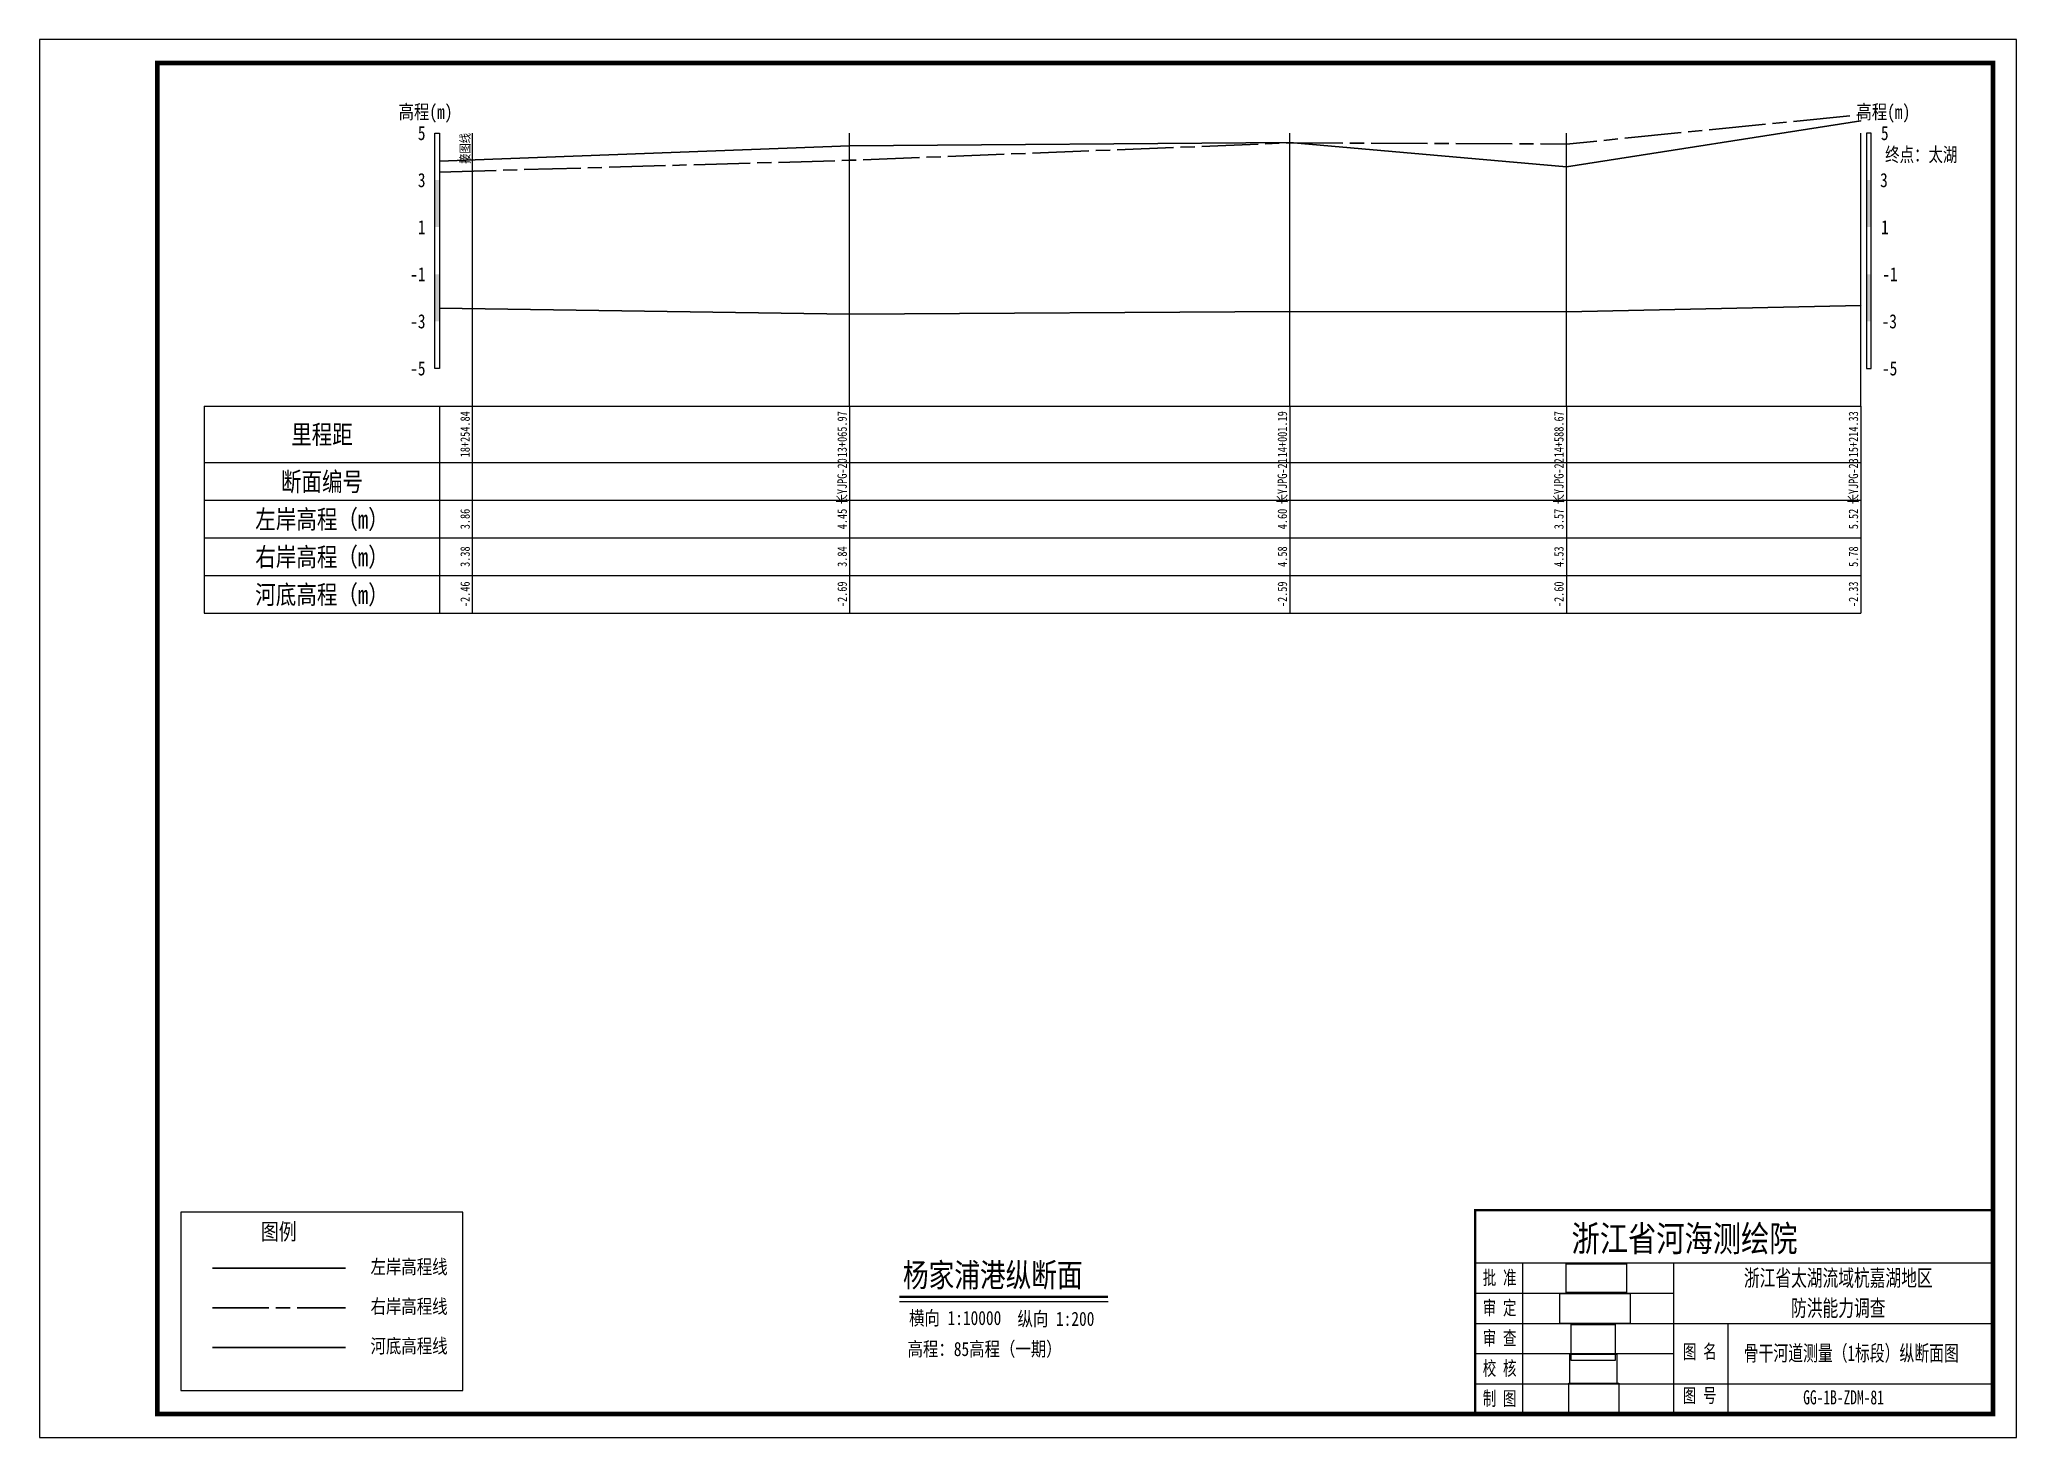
# Model space of a CAD drawing. Extents: x 531918 to 534167, y 3423336 to 3423970.
# Drawn here: x 533593.3 to 534013.3, y 3423336 to 3423633 of the extents above; entities that cross this region are included whole.
import ezdxf
from ezdxf.enums import TextEntityAlignment as Align

# ---------------------------------------------------------------- set-up
doc = ezdxf.new("R2010")
doc.units = 0
doc.header["$LTSCALE"] = 0.5
doc.linetypes.add('ACAD_ISO08W100', pattern=[36, 24, -3, 6, -3])
doc.layers.get('0').update_dxf_attribs({"linetype": 'CONTINUOUS'})
for name, color, linetype, lineweight in [('00右岸断面线', 5, 'ACAD_ISO08W100', 30), ('00左岸断面线', 6, 'CONTINUOUS', 30), ('00河底高程', 2, 'CONTINUOUS', 30), ('xxxx', 6, 'CONTINUOUS', 30)]:
    doc.layers.add(name, color=color, linetype=linetype, lineweight=lineweight)
for name, color, linetype in [('tab', 9, 'CONTINUOUS'), ('TEXT', 7, 'CONTINUOUS'), ('zdm1', 2, 'CONTINUOUS'), ('zh', 9, 'CONTINUOUS'), ('图框', 7, 'CONTINUOUS'), ('标注', 7, 'CONTINUOUS'), ('高程标尺', 3, 'CONTINUOUS')]:
    doc.layers.add(name, color=color, linetype=linetype)
doc.styles.add('HZ', font='fangsong_GB2312.ttf', dxfattribs={"width": 0.8})
doc.styles.add('tk2', font='fangsong_GB2312.ttf', dxfattribs={"width": 0.8})
doc.styles.add('黑体2', font='simhei.ttf', dxfattribs={"width": 0.75, "height": 3})
picture_1 = doc.add_image_def('image1.tif', size_in_pixel=(413, 175))
picture_2 = doc.add_image_def('image2.tif', size_in_pixel=(364, 223))
picture_3 = doc.add_image_def('image3.tif', size_in_pixel=(379, 181))
picture_4 = doc.add_image_def('image4.tif', size_in_pixel=(244, 153))
picture_5 = doc.add_image_def('image5.tif', size_in_pixel=(332, 273))

msp = doc.modelspace()

# ---------------------------------------------------------------- texts
at = {"layer": 'tab', "color": 3, "style": 'HZ', "width": 0.8}
for s, p in [('里程距', (533653.31, 3423549.12)), ('断面编号', (533653.31, 3423539.12)), ('左岸高程（m）', (533653.31, 3423531.12)), ('右岸高程（m）', (533653.31, 3423523.12)), ('河底高程（m）', (533653.31, 3423515.12))]:
    msp.add_text(s, height=3.999, dxfattribs=at).set_placement(p, align=Align.MIDDLE)
for s, p in [('18+254.84', (533685.31, 3423549.12)), ('13+065.97', (533765.42, 3423549.12)), ('14+001.19', (533858.94, 3423549.12)), ('14+588.67', (533917.69, 3423549.12)), ('15+214.33', (533980.26, 3423549.12)), ('长YJPG-20', (533765.42, 3423539.12)), ('长YJPG-21', (533858.94, 3423539.12)), ('长YJPG-22', (533917.69, 3423539.12)), ('长YJPG-23', (533980.26, 3423539.12)), ('3.86', (533685.31, 3423531.12)), ('4.45', (533765.42, 3423531.12)), ('4.60', (533858.94, 3423531.12)), ('3.57', (533917.69, 3423531.12)), ('5.52', (533980.26, 3423531.12)), ('3.38', (533685.31, 3423523.12)), ('3.84', (533765.42, 3423523.12)), ('4.58', (533858.94, 3423523.12)), ('4.53', (533917.69, 3423523.12)), ('5.78', (533980.26, 3423523.12)), ('-2.46', (533685.31, 3423515.12)), ('-2.69', (533765.42, 3423515.12)), ('-2.59', (533858.94, 3423515.12)), ('-2.60', (533917.69, 3423515.12)), ('-2.33', (533980.26, 3423515.12))]:
    msp.add_text(s, height=2, rotation=90, dxfattribs=at).set_placement(p, align=Align.BOTTOM_CENTER)
at = {"layer": 'zh', "color": 3, "style": 'HZ', "width": 0.8}
msp.add_text('接图线', height=2, rotation=90, dxfattribs=at).set_placement((533685.31, 3423613.12), align=Align.BOTTOM_RIGHT)
at = {"layer": '图框', "color": 0, "style": 'HZ', "width": 0.8}
msp.add_text('杨家浦港纵断面', height=5, dxfattribs=at).set_placement((533795.83, 3423370.58), align=Align.MIDDLE)
for s, p in [('横向 1:10000', (533778.03, 3423359.87)), ('纵向 1:200', (533801.07, 3423359.69)), ('高程：85高程（一期）', (533777.72, 3423353.28))]:
    msp.add_text(s, height=3, dxfattribs=at).set_placement(p)
at = {"layer": '标注', "linetype": 'Continuous', "style": '黑体2', "width": 0.75}
msp.add_text('终点：太湖 ', height=3, dxfattribs=at).set_placement((533993.85, 3423608.59), align=Align.MIDDLE)
at = {"layer": '高程标尺', "style": 'HZ', "width": 0.8}
for p in [(533675.31, 3423616.12), (533985.02, 3423616.12)]:
    msp.add_text('高程(m)', height=3, dxfattribs=at).set_placement(p, align=Align.CENTER)
for s, p in [('5', (533675.31, 3423613.12)), ('5', (533986.14, 3423613.12)), ('3', (533675.31, 3423603.12)), ('3', (533985.97, 3423603.12)), ('1', (533675.31, 3423593.12)), ('1', (533986.18, 3423593.12)), ('-1', (533675.31, 3423583.12)), ('-1', (533988.07, 3423583.12)), ('-3', (533675.31, 3423573.12)), ('-3', (533987.91, 3423573.12)), ('-5', (533675.31, 3423563.12)), ('-5', (533987.99, 3423563.12))]:
    msp.add_text(s, height=3, dxfattribs=at).set_placement(p, align=Align.MIDDLE_RIGHT)

# ---------------------------------------------------------------- blocks, each defined once
blk = doc.blocks.new('A$C0B9647FD')
at = {"lineweight": 100, "const_width": 0.5}
blk.add_lwpolyline([(0, 43.28), (-110, 43.28), (-110, 0), (0, 0), (0, 43.28)], dxfattribs=at)
at = {"layer": 'TEXT', "color": 0}
for p, q in [((-110, 32.08, 0), (0, 32.08, 0)), ((-99.92, 32.08, 0), (-99.92, 6.42, 0)), ((-67.83, 32.08, 0), (-67.83, 6.42, 0)), ((-110, 25.67, 0), (-67.83, 25.67, 0)), ((-110, 19.25, 0), (-67.83, 19.25, 0)), ((-67.83, 19.25, 0), (0, 19.25, 0)), ((-56.35, 19.25, 0), (-56.35, 0, 0)), ((-110, 12.83, 0), (-67.83, 12.83, 0)), ((-110, 6.42, 0), (0, 6.42, 0)), ((-99.92, 6.42, 0), (-99.92, 0, 0)), ((-67.83, 6.42, 0), (-67.83, 0, 0))]:
    blk.add_line(p, q, dxfattribs=at)
at = {"layer": 'TEXT', "color": 7, "ltscale": 8, "style": 'tk2'}
for tag, p, height, width in [('浙江省水利水电技术咨询中心', (-89.53, 34.51, 0), 5.5, 0.8), ('批准', (-108.38, 27.45, 0), 3, 0.7), ('审定', (-108.38, 21.04, 0), 3, 0.7), ('审 查', (-108.38, 14.62, 0), 3, 0.7), ('图名', (-65.84, 11.75, 0), 3, 0.7), ('校 核', (-108.38, 8.2, 0), 3, 0.7), ('制 图', (-108.38, 1.79, 0), 3, 0.7), ('图号', (-65.89, 2.42, 0), 3, 0.7)]:
    blk.add_attdef(tag, p, '', height=height, dxfattribs=dict(at, width=width))
at = {"layer": 'TEXT', "color": 0, "style": 'tk2', "width": 0.7}
for tag, height, p in [('浙江省太湖流域杭嘉湖地区', 3.5, (-32.86, 28.9, -206.67)), ('防洪能力调查', 3.5, (-32.86, 22.5, -206.67)), ('骨干河道测量（*标段）水系图', 3.3, (-30.1, 12.93, -206.67)), ('HJH-01', 3, (-31.74, 3.53, -206.67))]:
    blk.add_attdef(tag, text='', height=height, dxfattribs=at).set_placement(p, align=Align.MIDDLE_CENTER)
blk = doc.blocks.new('A$C72737839')
at = {"linetype": 'Continuous'}
blk.add_lwpolyline([(59.94, 0), (59.94, 37.85), (0, 37.85)], dxfattribs=at)
at = {"linetype": 'Continuous', "flags": 128}
for points in [[(0, 37.85), (0, 0)], [(0, 0), (59.94, 0)]]:
    blk.add_lwpolyline(points, dxfattribs=at)
at = {"layer": '00右岸断面线', "color": 5, "lineweight": 30}
blk.add_line((6.73, 17.55), (35.02, 17.55), dxfattribs=at)
at = {"layer": '00河底高程', "color": 2, "lineweight": 30}
blk.add_line((6.73, 9.13), (35.02, 9.13), dxfattribs=at)
at = {"layer": 'xxxx', "color": 6, "lineweight": 30}
blk.add_line((6.73, 25.97), (35.02, 25.97), dxfattribs=at)
at = {"layer": 'tab', "color": 0, "style": 'HZ', "width": 0.8}
blk.add_text('图例', height=3.5, dxfattribs=at).set_placement((20.83, 33.8), align=Align.MIDDLE)
at = {"layer": 'zdm1', "linetype": 'Continuous', "style": 'HZ', "width": 0.8}
for s, p in [('左岸高程线', (48.5, 26.33)), ('右岸高程线', (48.5, 17.91)), ('河底高程线', (48.5, 9.49))]:
    blk.add_text(s, height=3, dxfattribs=at).set_placement(p, align=Align.MIDDLE)

# ---------------------------------------------------------------- linework, layer by layer
at = {"layer": '00右岸断面线', "flags": 128}
msp.add_lwpolyline([(533678.31, 3423604.83), (533765.42, 3423607.32), (533858.94, 3423611.02), (533917.69, 3423610.77), (533980.26, 3423617.02), (533980.26, 3423617.02)], dxfattribs=at)
at = {"layer": '00左岸断面线', "flags": 128}
msp.add_lwpolyline([(533678.31, 3423607.16), (533765.42, 3423610.37), (533858.94, 3423611.12), (533917.69, 3423605.97), (533980.26, 3423615.72), (533980.26, 3423615.72)], dxfattribs=at)
at = {"layer": '00河底高程', "flags": 128}
msp.add_lwpolyline([(533678.31, 3423575.92), (533765.42, 3423574.67), (533858.94, 3423575.17), (533917.69, 3423575.12), (533980.26, 3423576.47), (533980.26, 3423576.47)], dxfattribs=at)
at = {"layer": 'tab'}
for p, q in [((533628.31, 3423555.12), (533980.26, 3423555.12)), ((533628.31, 3423555.12), (533628.31, 3423511.12)), ((533678.31, 3423555.12), (533678.31, 3423511.12)), ((533685.31, 3423511.12), (533685.31, 3423555.12)), ((533765.42, 3423555.12), (533765.42, 3423511.12)), ((533858.94, 3423555.12), (533858.94, 3423511.12)), ((533917.69, 3423555.12), (533917.69, 3423511.12)), ((533980.26, 3423555.12), (533980.26, 3423511.12)), ((533628.31, 3423543.12), (533980.26, 3423543.12)), ((533628.31, 3423535.12), (533980.26, 3423535.12)), ((533628.31, 3423527.12), (533980.26, 3423527.12)), ((533628.31, 3423519.12), (533980.26, 3423519.12)), ((533628.31, 3423511.12), (533980.26, 3423511.12))]:
    msp.add_line(p, q, dxfattribs=at)
at = {"layer": 'zh'}
msp.add_line((533685.31, 3423555.12), (533685.31, 3423613.12), dxfattribs=at)
at = {"layer": 'zh', "color": 6}
for p, q in [((533765.42, 3423555.12), (533765.42, 3423613.12)), ((533858.94, 3423555.12), (533858.94, 3423613.12)), ((533917.69, 3423555.12), (533917.69, 3423613.12)), ((533980.26, 3423555.12), (533980.26, 3423613.12))]:
    msp.add_line(p, q, dxfattribs=at)
at = {"layer": '图框', "flags": 128}
msp.add_lwpolyline([(533593.31, 3423335.98), (534013.31, 3423335.98), (534013.31, 3423632.98), (533593.31, 3423632.98)], close=True, dxfattribs=at)
at = {"layer": '图框', "const_width": 1, "flags": 128}
msp.add_lwpolyline([(533618.31, 3423340.98), (534008.31, 3423340.98), (534008.31, 3423627.98), (533618.31, 3423627.98)], close=True, dxfattribs=at)
at = {"layer": '图框', "color": 0, "const_width": 0.5, "flags": 128}
msp.add_lwpolyline([(533775.99, 3423365.88), (533820.33, 3423365.88)], dxfattribs=at)
at = {"layer": '图框', "color": 0, "flags": 128}
msp.add_lwpolyline([(533775.99, 3423364.88), (533820.33, 3423364.88)], dxfattribs=at)
at = {"layer": '高程标尺', "flags": 128}
for points in [[(533677.31, 3423563.12), (533677.31, 3423613.12), (533678.31, 3423613.12), (533678.31, 3423563.12)], [(533982.46, 3423563.12), (533982.46, 3423613.12), (533981.46, 3423613.12), (533981.46, 3423563.12)]]:
    msp.add_lwpolyline(points, close=True, dxfattribs=at)
at = {"layer": '高程标尺'}
for points in [[(533677.31, 3423593.12), (533678.31, 3423593.12), (533677.31, 3423603.12), (533678.31, 3423603.12)], [(533982.46, 3423593.12), (533981.46, 3423593.12), (533982.46, 3423603.12), (533981.46, 3423603.12)], [(533677.31, 3423573.12), (533678.31, 3423573.12), (533677.31, 3423583.12), (533678.31, 3423583.12)], [(533982.46, 3423573.12), (533981.46, 3423573.12), (533982.46, 3423583.12), (533981.46, 3423583.12)]]:
    msp.add_solid(points, dxfattribs=at)

# ---------------------------------------------------------------- block references
at = {"layer": '图框', "linetype": 'Continuous'}
msp.add_blockref('A$C72737839', (533623.31, 3423345.98), dxfattribs=at)
msp.add_blockref('A$C0B9647FD', (534008.31, 3423340.98), dxfattribs=at).add_auto_attribs({'图号': '图 号', '图名': '图 名', '批准': '批 准', '校 核': '校 核', '审 查': '审 查', '审定': '审 定', '制 图': '制 图', '浙江省水利水电技术咨询中心': '浙江省河海测绘院', 'HJH-01': 'GG-1B-ZDM-81', '骨干河道测量（*标段）水系图': '骨干河道测量（1标段）纵断面图', '浙江省太湖流域杭嘉湖地区': '浙江省太湖流域杭嘉湖地区', '防洪能力调查': '防洪能力调查'})

msp.set_redraw_order([(e.dxf.handle, doc.entitydb.next_handle()) for e in msp.query("TEXT MTEXT ATTDEF DIMENSION ARC_DIMENSION")])  # texts and dimensions are drawn at this point

# ---------------------------------------------------------------- pictures from other files: only their frames are drawn
at = {"linetype": 'Continuous'}
image = msp.add_image(picture_3, insert=(533917.62, 3423366.78), size_in_units=(12.82, 6.12), dxfattribs=at)
image.dxf.flags = 15
image = msp.add_image(picture_1, insert=(533916.32, 3423360.23, 0), size_in_units=(14.89, 6.31), dxfattribs=at)
image.dxf.flags = 15
image = msp.add_image(picture_5, insert=(533918.72, 3423352.3), size_in_units=(9.33, 7.67), dxfattribs=at)
image.dxf.flags = 15
image = msp.add_image(picture_4, insert=(533918.43, 3423347.43), size_in_units=(10.01, 6.28), dxfattribs=at)
image.dxf.flags = 15
image = msp.add_image(picture_2, insert=(533918.24, 3423340.99), size_in_units=(10.62, 6.51), dxfattribs=at)
image.dxf.flags = 15

doc.saveas('drawing.dxf')
